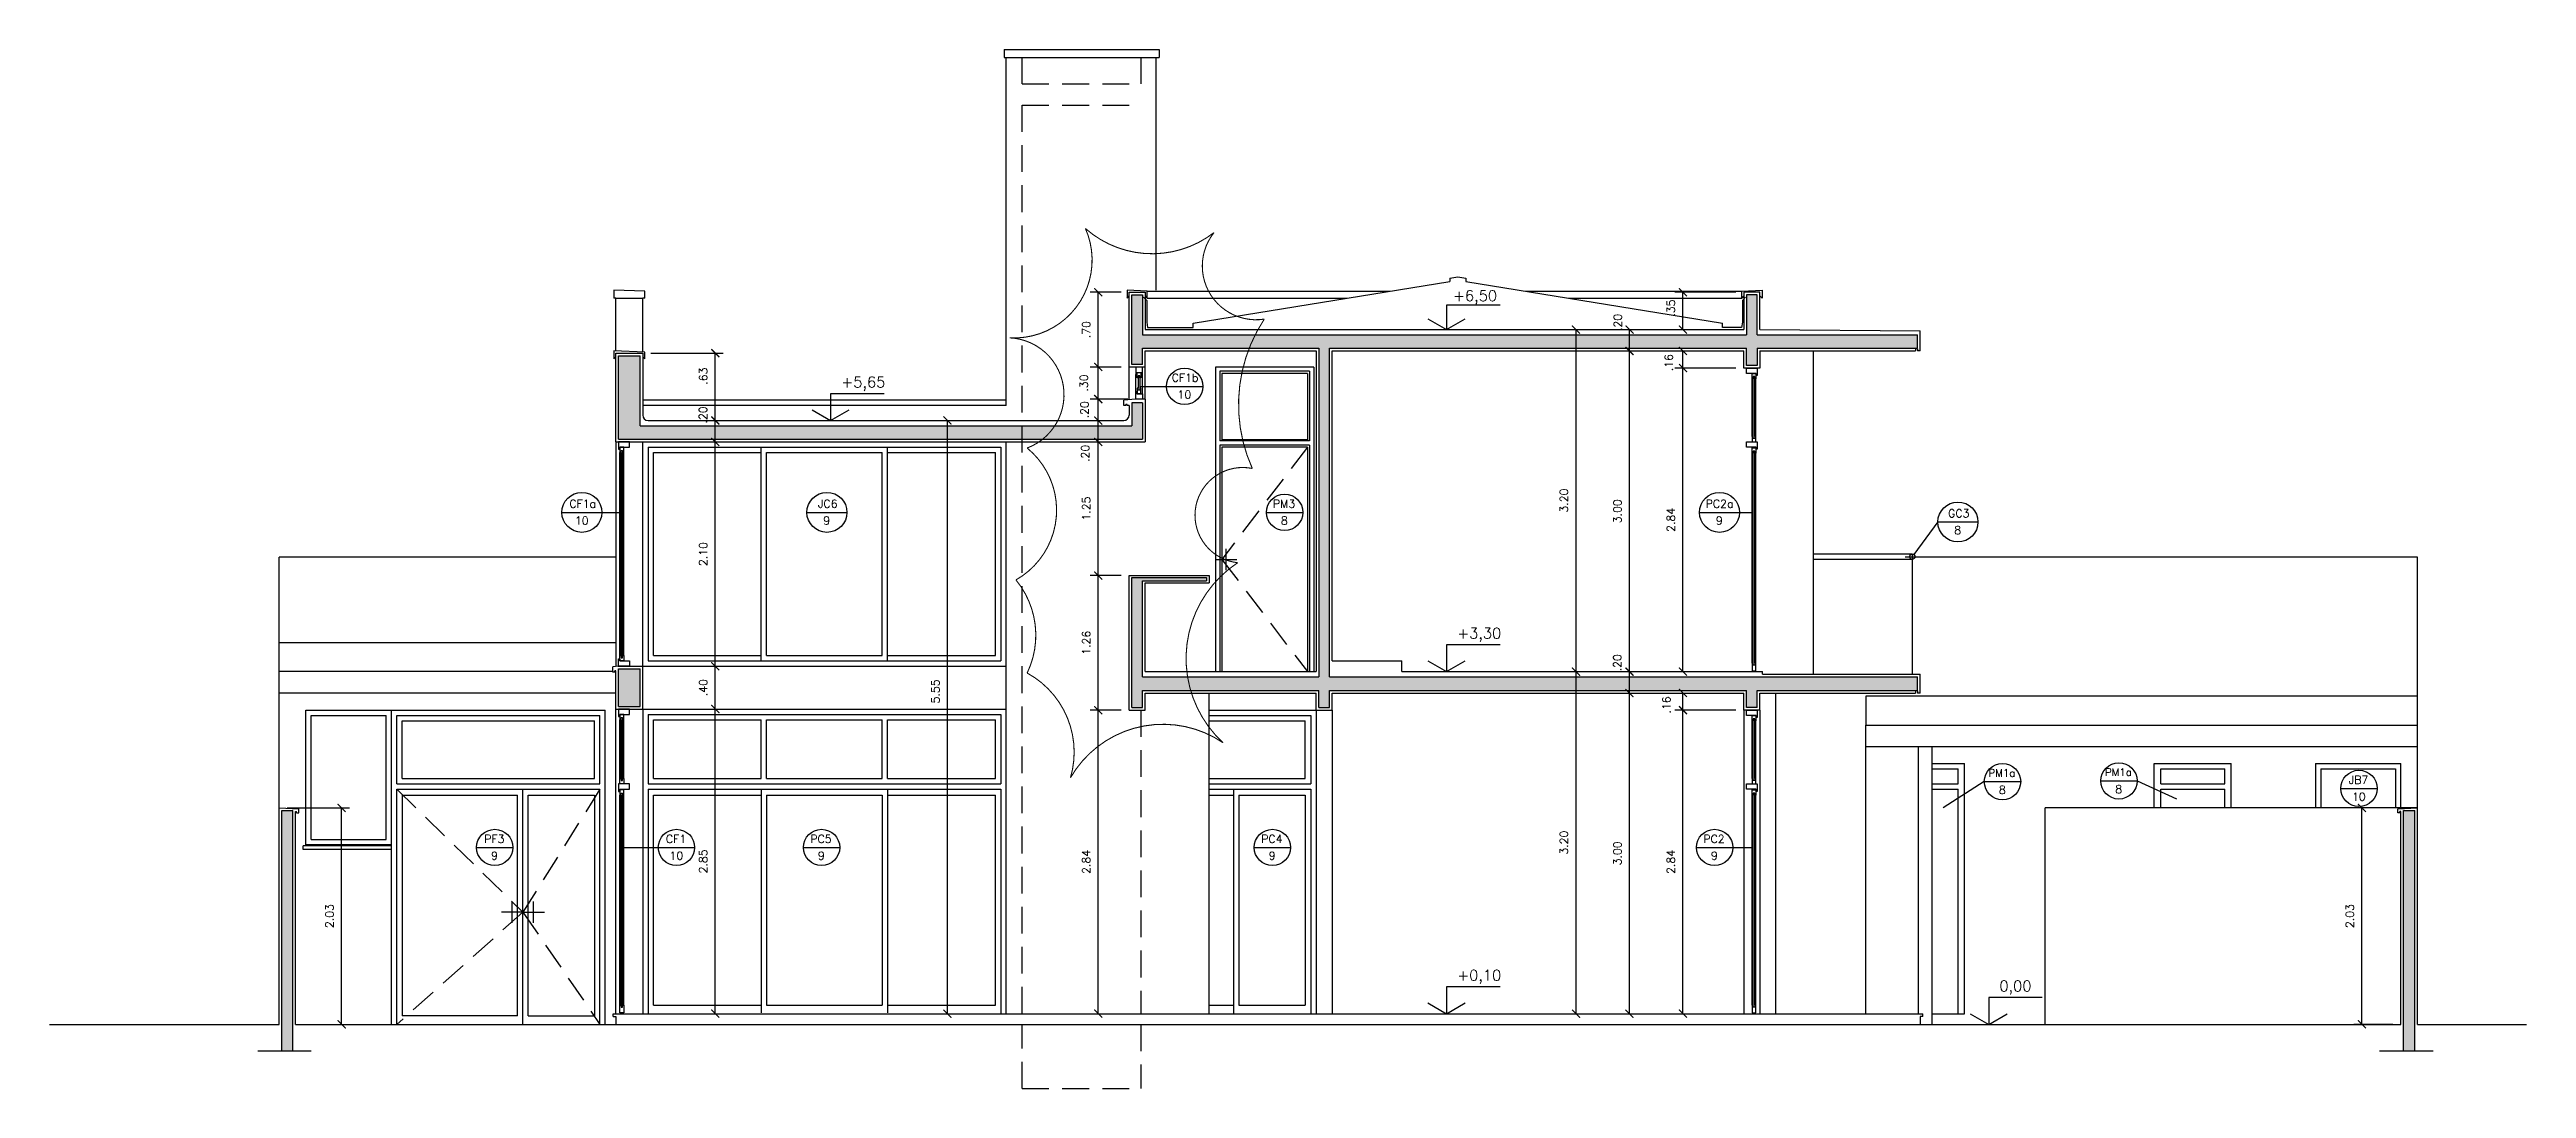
# Model space of a CAD drawing. Header units: millimetres. Extents: x 361 to 486, y 146 to 158.
# Drawn here: x 421.4 to 444.57, y 147.47 to 157.19 of the extents above; entities that cross this region are included whole.
import ezdxf

# ---------------------------------------------------------------- set-up
doc = ezdxf.new("R2010")
doc.units = ezdxf.units.MM
doc.linetypes.add('DASHDOT', pattern=[1, 0.5, -0.25, 0, -0.25])
doc.linetypes.add('HIDDEN', pattern=[0.375, 0.25, -0.125])
for name, color, linetype in [('ALV', 5, 'Continuous'), ('CAIX', 2, 'Continuous'), ('CAIXN', 7, 'Continuous'), ('COTAS', 1, 'Continuous'), ('LPROJ', 7, 'HIDDEN'), ('LVISTA', 1, 'Continuous'), ('LVISTA01', 8, 'Continuous'), ('LVISTA02', 1, 'Continuous'), ('LVISTA025', 3, 'Continuous'), ('NOTAS', 2, 'Continuous'), ('REVEST', 2, 'Continuous'), ('SOLID', 8, 'Continuous')]:
    doc.layers.add(name, color=color, linetype=linetype)
doc.styles.add('60-50', font='romans.shx', dxfattribs={"height": 0.075})
doc.styles.add('80-50', font='romans.shx', dxfattribs={"height": 0.1})
doc.dimstyles.new('50', dxfattribs={"dimtxt": 0.1, "dimasz": 2.5, "dimexe": 1.25, "dimexo": 0.625, "dimgap": 0.075, "dimtad": 1, "dimzin": 0, "dimdsep": 46, "dimtxsty": '60-50', "dimcen": 2.5, "dimclrt": 3, "dimadec": 0, "dimazin": 0, "dimtfac": 1, "dimtmove": 0, "dimatfit": 3, "dimfxl": 1, "dimarcsym": 0})

msp = doc.modelspace()

# ---------------------------------------------------------------- texts
at = {"layer": 'CAIXN', "color": 2, "ltscale": 0.5, "attachment_point": 5, "style": '60-50'}
for s, insert, char_height in [('CF1b', (432.026, 154.123), 0.075), ('10', (432.02, 153.965), 0.075), ('CF1a', (426.392, 152.944), 0.075), ('JC6', (428.684, 152.944), 0.075), ('PM3', (432.952, 152.944), 0.075), ('PC2a', (437.026, 152.944), 0.075), ('10', (426.383, 152.786), 0.075), ('9', (428.674, 152.786), 0.075), ('8', (432.955, 152.786), 0.075), ('9', (437.023, 152.786), 0.075), ('GC3', (439.263, 152.854), 0.075), ('8', (439.253, 152.696), 0.075), ('PM1a', (439.667, 150.425), 0.07), ('PM1a', (440.756, 150.432), 0.07), ('JB7', (443.002, 150.361), 0.075), ('8', (439.67, 150.267), 0.075), ('8', (440.759, 150.274), 0.075), ('10', (443.005, 150.203), 0.075), ('PF3', (425.565, 149.808), 0.075), ('9', (425.567, 149.651), 0.075), ('CF1', (427.265, 149.808), 0.075), ('10', (427.268, 149.651), 0.075), ('PC5', (428.621, 149.808), 0.075), ('9', (428.624, 149.651), 0.075), ('PC4', (432.838, 149.808), 0.075), ('9', (432.841, 149.651), 0.075), ('PC2', (436.974, 149.808), 0.075), ('9', (436.977, 149.651), 0.075)]:
    msp.add_mtext(s, dxfattribs=dict(at, insert=insert, char_height=char_height))
at = {"layer": 'NOTAS', "color": 3, "style": '80-50'}
for s, p in [('+6,50', (434.533, 154.84)), ('+5,65', (428.811, 154.032)), ('+3,30', (434.572, 151.682)), ('+0,10', (434.572, 148.482)), ('0,00', (439.643, 148.382))]:
    msp.add_text(s, height=0.1, dxfattribs=at).set_placement(p)

# ---------------------------------------------------------------- blocks, each defined once
blk = doc.blocks.new('_ARCHTICK')
at = {"color": 0, "linetype": 'ByBlock', "const_width": 0.15}
blk.add_lwpolyline([(-0.5, -0.5), (0.5, 0.5)], dxfattribs=at)
blk = doc.blocks.new('*D40')
at = {"color": 0, "linetype": 'ByBlock'}
blk.add_line((427.632, 148.173), (427.632, 151.023), dxfattribs=at)
at = {"layer": 'DEFPOINTS', "color": 0, "linetype": 'ByBlock'}
for p in [(427.632, 151.023), (427.632, 151.023), (427.632, 148.173)]:
    blk.add_point(p, dxfattribs=at)
at = {"color": 0, "linetype": 'ByBlock', "xscale": 0.075, "yscale": 0.075, "zscale": 0.075}
for p, rotation in [((427.632, 151.023), 90), ((427.632, 148.173), 270)]:
    blk.add_blockref('_ARCHTICK', p, dxfattribs=dict(at, rotation=rotation))
at = {"color": 3, "linetype": 'ByBlock', "insert": (427.519, 149.598), "char_height": 0.075, "attachment_point": 5, "rotation": 90, "style": '60-50'}
blk.add_mtext('2.85', dxfattribs=at)
blk = doc.blocks.new('*D41')
at = {"color": 0, "linetype": 'ByBlock'}
blk.add_line((427.632, 151.023), (427.632, 151.423), dxfattribs=at)
at = {"layer": 'DEFPOINTS', "color": 0, "linetype": 'ByBlock'}
for p in [(427.632, 151.423), (427.632, 151.423), (427.632, 151.023)]:
    blk.add_point(p, dxfattribs=at)
at = {"color": 0, "linetype": 'ByBlock', "xscale": 0.075, "yscale": 0.075, "zscale": 0.075}
for p, rotation in [((427.632, 151.423), 90), ((427.632, 151.023), 270)]:
    blk.add_blockref('_ARCHTICK', p, dxfattribs=dict(at, rotation=rotation))
at = {"color": 3, "linetype": 'ByBlock', "insert": (427.519, 151.223), "char_height": 0.075, "attachment_point": 5, "rotation": 90, "style": '60-50'}
blk.add_mtext('.40', dxfattribs=at)
blk = doc.blocks.new('*D42')
at = {"color": 0, "linetype": 'ByBlock'}
blk.add_line((427.632, 151.423), (427.632, 153.523), dxfattribs=at)
at = {"layer": 'DEFPOINTS', "color": 0, "linetype": 'ByBlock'}
for p in [(427.632, 153.523), (427.632, 153.523), (427.632, 151.423)]:
    blk.add_point(p, dxfattribs=at)
at = {"color": 0, "linetype": 'ByBlock', "xscale": 0.075, "yscale": 0.075, "zscale": 0.075}
for p, rotation in [((427.632, 153.523), 90), ((427.632, 151.423), 270)]:
    blk.add_blockref('_ARCHTICK', p, dxfattribs=dict(at, rotation=rotation))
at = {"color": 3, "linetype": 'ByBlock', "insert": (427.519, 152.473), "char_height": 0.075, "attachment_point": 5, "rotation": 90, "style": '60-50'}
blk.add_mtext('2.10', dxfattribs=at)
blk = doc.blocks.new('*D43')
at = {"color": 0, "linetype": 'ByBlock'}
blk.add_line((427.632, 153.523), (427.632, 153.723), dxfattribs=at)
at = {"layer": 'DEFPOINTS', "color": 0, "linetype": 'ByBlock'}
for p in [(427.632, 153.723), (427.632, 153.723), (427.632, 153.523)]:
    blk.add_point(p, dxfattribs=at)
at = {"color": 0, "linetype": 'ByBlock', "xscale": 0.075, "yscale": 0.075, "zscale": 0.075}
for p, rotation in [((427.632, 153.723), 90), ((427.632, 153.523), 270)]:
    blk.add_blockref('_ARCHTICK', p, dxfattribs=dict(at, rotation=rotation))
at = {"color": 3, "linetype": 'ByBlock', "insert": (427.517, 153.775), "char_height": 0.075, "attachment_point": 5, "rotation": 90, "style": '60-50'}
blk.add_mtext('.20', dxfattribs=at)
blk = doc.blocks.new('*D44')
at = {"color": 0, "linetype": 'ByBlock'}
for p, q in [((427.028, 154.353), (427.707, 154.353)), ((427.632, 153.723), (427.632, 154.353))]:
    blk.add_line(p, q, dxfattribs=at)
at = {"layer": 'DEFPOINTS', "color": 0, "linetype": 'ByBlock'}
for p in [(426.953, 154.353), (427.632, 154.353), (427.632, 153.723)]:
    blk.add_point(p, dxfattribs=at)
at = {"color": 0, "linetype": 'ByBlock', "xscale": 0.075, "yscale": 0.075, "zscale": 0.075}
for p, rotation in [((427.632, 154.353), 90), ((427.632, 153.723), 270)]:
    blk.add_blockref('_ARCHTICK', p, dxfattribs=dict(at, rotation=rotation))
at = {"color": 3, "linetype": 'ByBlock', "insert": (427.519, 154.137), "char_height": 0.075, "attachment_point": 5, "rotation": 90, "style": '60-50'}
blk.add_mtext('.63', dxfattribs=at)
blk = doc.blocks.new('*D45')
at = {"color": 0, "linetype": 'ByBlock'}
for p, q in [((423.628, 150.098), (424.212, 150.098)), ((424.137, 148.073), (424.137, 150.098)), ((423.781, 148.073), (424.212, 148.073))]:
    blk.add_line(p, q, dxfattribs=at)
at = {"layer": 'DEFPOINTS', "color": 0, "linetype": 'ByBlock'}
for p in [(423.553, 150.098), (424.137, 150.098), (423.706, 148.073)]:
    blk.add_point(p, dxfattribs=at)
at = {"color": 0, "linetype": 'ByBlock', "xscale": 0.075, "yscale": 0.075, "zscale": 0.075}
for p, rotation in [((424.137, 150.098), 90), ((424.137, 148.073), 270)]:
    blk.add_blockref('_ARCHTICK', p, dxfattribs=dict(at, rotation=rotation))
at = {"color": 3, "linetype": 'ByBlock', "insert": (424.024, 149.086), "char_height": 0.075, "attachment_point": 5, "rotation": 90, "style": '60-50'}
blk.add_mtext('2.03', dxfattribs=at)
blk = doc.blocks.new('*D46')
at = {"color": 0, "linetype": 'ByBlock'}
blk.add_line((429.803, 148.173), (429.803, 153.723), dxfattribs=at)
at = {"layer": 'DEFPOINTS', "color": 0, "linetype": 'ByBlock'}
for p in [(429.803, 153.723), (429.803, 153.723), (429.803, 148.173)]:
    blk.add_point(p, dxfattribs=at)
at = {"color": 0, "linetype": 'ByBlock', "xscale": 0.075, "yscale": 0.075, "zscale": 0.075}
for p, rotation in [((429.803, 153.723), 90), ((429.803, 148.173), 270)]:
    blk.add_blockref('_ARCHTICK', p, dxfattribs=dict(at, rotation=rotation))
at = {"color": 3, "linetype": 'ByBlock', "insert": (429.691, 151.188), "char_height": 0.075, "attachment_point": 5, "rotation": 90, "style": '60-50'}
blk.add_mtext('5.55', dxfattribs=at)
blk = doc.blocks.new('*D47')
at = {"color": 0, "linetype": 'ByBlock'}
for p, q in [((431.428, 151.013), (431.139, 151.013)), ((431.214, 148.173), (431.214, 151.013))]:
    blk.add_line(p, q, dxfattribs=at)
at = {"layer": 'DEFPOINTS', "color": 0, "linetype": 'ByBlock'}
for p in [(431.214, 151.013), (431.503, 151.013), (431.214, 148.173)]:
    blk.add_point(p, dxfattribs=at)
at = {"color": 0, "linetype": 'ByBlock', "xscale": 0.075, "yscale": 0.075, "zscale": 0.075}
for p, rotation in [((431.214, 151.013), 90), ((431.214, 148.173), 270)]:
    blk.add_blockref('_ARCHTICK', p, dxfattribs=dict(at, rotation=rotation))
at = {"color": 3, "linetype": 'ByBlock', "insert": (431.102, 149.593), "char_height": 0.075, "attachment_point": 5, "rotation": 90, "style": '60-50'}
blk.add_mtext('2.84', dxfattribs=at)
blk = doc.blocks.new('*D48')
at = {"color": 0, "linetype": 'ByBlock'}
for p, q in [((431.428, 152.273), (431.139, 152.273)), ((431.214, 151.013), (431.214, 152.273))]:
    blk.add_line(p, q, dxfattribs=at)
at = {"layer": 'DEFPOINTS', "color": 0, "linetype": 'ByBlock'}
for p in [(431.214, 152.273), (431.503, 152.273), (431.503, 151.013)]:
    blk.add_point(p, dxfattribs=at)
at = {"color": 0, "linetype": 'ByBlock', "xscale": 0.075, "yscale": 0.075, "zscale": 0.075}
for p, rotation in [((431.214, 152.273), 90), ((431.214, 151.013), 270)]:
    blk.add_blockref('_ARCHTICK', p, dxfattribs=dict(at, rotation=rotation))
at = {"color": 3, "linetype": 'ByBlock', "insert": (431.102, 151.643), "char_height": 0.075, "attachment_point": 5, "rotation": 90, "style": '60-50'}
blk.add_mtext('1.26', dxfattribs=at)
blk = doc.blocks.new('*D49')
at = {"color": 0, "linetype": 'ByBlock'}
blk.add_line((431.214, 152.273), (431.214, 153.523), dxfattribs=at)
at = {"layer": 'DEFPOINTS', "color": 0, "linetype": 'ByBlock'}
for p in [(431.214, 153.523), (431.214, 153.523), (431.503, 152.273)]:
    blk.add_point(p, dxfattribs=at)
at = {"color": 0, "linetype": 'ByBlock', "xscale": 0.075, "yscale": 0.075, "zscale": 0.075}
for p, rotation in [((431.214, 153.523), 90), ((431.214, 152.273), 270)]:
    blk.add_blockref('_ARCHTICK', p, dxfattribs=dict(at, rotation=rotation))
at = {"color": 3, "linetype": 'ByBlock', "insert": (431.102, 152.898), "char_height": 0.075, "attachment_point": 5, "rotation": 90, "style": '60-50'}
blk.add_mtext('1.25', dxfattribs=at)
blk = doc.blocks.new('*D50')
at = {"color": 0, "linetype": 'ByBlock'}
blk.add_line((431.214, 153.523), (431.214, 153.723), dxfattribs=at)
at = {"layer": 'DEFPOINTS', "color": 0, "linetype": 'ByBlock'}
for p in [(431.214, 153.723), (431.214, 153.723), (431.214, 153.523)]:
    blk.add_point(p, dxfattribs=at)
at = {"color": 0, "linetype": 'ByBlock', "xscale": 0.075, "yscale": 0.075, "zscale": 0.075}
for p, rotation in [((431.214, 153.723), 90), ((431.214, 153.523), 270)]:
    blk.add_blockref('_ARCHTICK', p, dxfattribs=dict(at, rotation=rotation))
at = {"color": 3, "linetype": 'ByBlock', "insert": (431.092, 153.415), "char_height": 0.075, "attachment_point": 5, "rotation": 90, "style": '60-50'}
blk.add_mtext('.20', dxfattribs=at)
blk = doc.blocks.new('*D51')
at = {"color": 0, "linetype": 'ByBlock'}
for p, q in [((431.49, 153.923), (431.139, 153.923)), ((431.214, 153.723), (431.214, 153.923))]:
    blk.add_line(p, q, dxfattribs=at)
at = {"layer": 'DEFPOINTS', "color": 0, "linetype": 'ByBlock'}
for p in [(431.214, 153.923), (431.565, 153.923), (431.214, 153.723)]:
    blk.add_point(p, dxfattribs=at)
at = {"color": 0, "linetype": 'ByBlock', "xscale": 0.075, "yscale": 0.075, "zscale": 0.075}
for p, rotation in [((431.214, 153.923), 90), ((431.214, 153.723), 270)]:
    blk.add_blockref('_ARCHTICK', p, dxfattribs=dict(at, rotation=rotation))
at = {"color": 3, "linetype": 'ByBlock', "insert": (431.086, 153.823), "char_height": 0.075, "attachment_point": 5, "rotation": 90, "style": '60-50'}
blk.add_mtext('.20', dxfattribs=at)
blk = doc.blocks.new('*D52')
at = {"color": 0, "linetype": 'ByBlock'}
for p, q in [((431.428, 154.223), (431.139, 154.223)), ((431.214, 153.923), (431.214, 154.223))]:
    blk.add_line(p, q, dxfattribs=at)
at = {"layer": 'DEFPOINTS', "color": 0, "linetype": 'ByBlock'}
for p in [(431.214, 154.223), (431.503, 154.223), (431.565, 153.923)]:
    blk.add_point(p, dxfattribs=at)
at = {"color": 0, "linetype": 'ByBlock', "xscale": 0.075, "yscale": 0.075, "zscale": 0.075}
for p, rotation in [((431.214, 154.223), 90), ((431.214, 153.923), 270)]:
    blk.add_blockref('_ARCHTICK', p, dxfattribs=dict(at, rotation=rotation))
at = {"color": 3, "linetype": 'ByBlock', "insert": (431.08, 154.073), "char_height": 0.075, "attachment_point": 5, "rotation": 90, "style": '60-50'}
blk.add_mtext('.30', dxfattribs=at)
blk = doc.blocks.new('*D53')
at = {"color": 0, "linetype": 'ByBlock'}
for p, q in [((431.428, 154.923), (431.139, 154.923)), ((431.214, 154.223), (431.214, 154.923))]:
    blk.add_line(p, q, dxfattribs=at)
at = {"layer": 'DEFPOINTS', "color": 0, "linetype": 'ByBlock'}
for p in [(431.214, 154.923), (431.503, 154.923), (431.503, 154.223)]:
    blk.add_point(p, dxfattribs=at)
at = {"color": 0, "linetype": 'ByBlock', "xscale": 0.075, "yscale": 0.075, "zscale": 0.075}
for p, rotation in [((431.214, 154.923), 90), ((431.214, 154.223), 270)]:
    blk.add_blockref('_ARCHTICK', p, dxfattribs=dict(at, rotation=rotation))
at = {"color": 3, "linetype": 'ByBlock', "insert": (431.102, 154.573), "char_height": 0.075, "attachment_point": 5, "rotation": 90, "style": '60-50'}
blk.add_mtext('.70', dxfattribs=at)
blk = doc.blocks.new('*D54')
at = {"color": 0, "linetype": 'ByBlock'}
for p, q in [((437.178, 151.013), (436.608, 151.013)), ((436.683, 148.173), (436.683, 151.013))]:
    blk.add_line(p, q, dxfattribs=at)
at = {"layer": 'DEFPOINTS', "color": 0, "linetype": 'ByBlock'}
for p in [(436.683, 151.013), (437.253, 151.013), (436.683, 148.173)]:
    blk.add_point(p, dxfattribs=at)
at = {"color": 0, "linetype": 'ByBlock', "xscale": 0.075, "yscale": 0.075, "zscale": 0.075}
for p, rotation in [((436.683, 151.013), 90), ((436.683, 148.173), 270)]:
    blk.add_blockref('_ARCHTICK', p, dxfattribs=dict(at, rotation=rotation))
at = {"color": 3, "linetype": 'ByBlock', "insert": (436.57, 149.593), "char_height": 0.075, "attachment_point": 5, "rotation": 90, "style": '60-50'}
blk.add_mtext('2.84', dxfattribs=at)
blk = doc.blocks.new('*D55')
at = {"color": 0, "linetype": 'ByBlock'}
blk.add_line((436.683, 151.013), (436.683, 151.173), dxfattribs=at)
at = {"layer": 'DEFPOINTS', "color": 0, "linetype": 'ByBlock'}
for p in [(436.683, 151.173), (436.683, 151.173), (437.253, 151.013)]:
    blk.add_point(p, dxfattribs=at)
at = {"color": 0, "linetype": 'ByBlock', "xscale": 0.075, "yscale": 0.075, "zscale": 0.075}
for p, rotation in [((436.683, 151.173), 90), ((436.683, 151.013), 270)]:
    blk.add_blockref('_ARCHTICK', p, dxfattribs=dict(at, rotation=rotation))
at = {"color": 3, "linetype": 'ByBlock', "insert": (436.528, 151.062), "char_height": 0.075, "attachment_point": 5, "rotation": 90, "style": '60-50'}
blk.add_mtext('.16', dxfattribs=at)
blk = doc.blocks.new('*D56')
at = {"color": 0, "linetype": 'ByBlock'}
for p, q in [((437.178, 154.213), (436.608, 154.213)), ((436.683, 151.373), (436.683, 154.213))]:
    blk.add_line(p, q, dxfattribs=at)
at = {"layer": 'DEFPOINTS', "color": 0, "linetype": 'ByBlock'}
for p in [(436.683, 154.213), (437.253, 154.213), (436.683, 151.373)]:
    blk.add_point(p, dxfattribs=at)
at = {"color": 0, "linetype": 'ByBlock', "xscale": 0.075, "yscale": 0.075, "zscale": 0.075}
for p, rotation in [((436.683, 154.213), 90), ((436.683, 151.373), 270)]:
    blk.add_blockref('_ARCHTICK', p, dxfattribs=dict(at, rotation=rotation))
at = {"color": 3, "linetype": 'ByBlock', "insert": (436.57, 152.793), "char_height": 0.075, "attachment_point": 5, "rotation": 90, "style": '60-50'}
blk.add_mtext('2.84', dxfattribs=at)
blk = doc.blocks.new('*D57')
at = {"color": 0, "linetype": 'ByBlock'}
blk.add_line((436.683, 154.213), (436.683, 154.373), dxfattribs=at)
at = {"layer": 'DEFPOINTS', "color": 0, "linetype": 'ByBlock'}
for p in [(436.683, 154.373), (436.683, 154.373), (437.253, 154.213)]:
    blk.add_point(p, dxfattribs=at)
at = {"color": 0, "linetype": 'ByBlock', "xscale": 0.075, "yscale": 0.075, "zscale": 0.075}
for p, rotation in [((436.683, 154.373), 90), ((436.683, 154.213), 270)]:
    blk.add_blockref('_ARCHTICK', p, dxfattribs=dict(at, rotation=rotation))
at = {"color": 3, "linetype": 'ByBlock', "insert": (436.55, 154.264), "char_height": 0.075, "attachment_point": 5, "rotation": 90, "style": '60-50'}
blk.add_mtext('.16', dxfattribs=at)
blk = doc.blocks.new('*D58')
at = {"color": 0, "linetype": 'ByBlock'}
for p, q in [((437.178, 154.923), (436.608, 154.923)), ((436.683, 154.573), (436.683, 154.923))]:
    blk.add_line(p, q, dxfattribs=at)
at = {"layer": 'DEFPOINTS', "color": 0, "linetype": 'ByBlock'}
for p in [(436.683, 154.923), (437.253, 154.923), (436.683, 154.573)]:
    blk.add_point(p, dxfattribs=at)
at = {"color": 0, "linetype": 'ByBlock', "xscale": 0.075, "yscale": 0.075, "zscale": 0.075}
for p, rotation in [((436.683, 154.923), 90), ((436.683, 154.573), 270)]:
    blk.add_blockref('_ARCHTICK', p, dxfattribs=dict(at, rotation=rotation))
at = {"color": 3, "linetype": 'ByBlock', "insert": (436.57, 154.774), "char_height": 0.075, "attachment_point": 5, "rotation": 90, "style": '60-50'}
blk.add_mtext('.35', dxfattribs=at)
blk = doc.blocks.new('*D59')
at = {"color": 0, "linetype": 'ByBlock'}
blk.add_line((436.183, 148.173), (436.183, 151.173), dxfattribs=at)
at = {"layer": 'DEFPOINTS', "color": 0, "linetype": 'ByBlock'}
for p in [(436.183, 151.173), (436.183, 151.173), (436.183, 148.173)]:
    blk.add_point(p, dxfattribs=at)
at = {"color": 0, "linetype": 'ByBlock', "xscale": 0.075, "yscale": 0.075, "zscale": 0.075}
for p, rotation in [((436.183, 151.173), 90), ((436.183, 148.173), 270)]:
    blk.add_blockref('_ARCHTICK', p, dxfattribs=dict(at, rotation=rotation))
at = {"color": 3, "linetype": 'ByBlock', "insert": (436.07, 149.673), "char_height": 0.075, "attachment_point": 5, "rotation": 90, "style": '60-50'}
blk.add_mtext('3.00', dxfattribs=at)
blk = doc.blocks.new('*D60')
at = {"color": 0, "linetype": 'ByBlock'}
blk.add_line((436.183, 151.173), (436.183, 151.373), dxfattribs=at)
at = {"layer": 'DEFPOINTS', "color": 0, "linetype": 'ByBlock'}
for p in [(436.183, 151.373), (436.183, 151.373), (436.183, 151.173)]:
    blk.add_point(p, dxfattribs=at)
at = {"color": 0, "linetype": 'ByBlock', "xscale": 0.075, "yscale": 0.075, "zscale": 0.075}
for p, rotation in [((436.183, 151.373), 90), ((436.183, 151.173), 270)]:
    blk.add_blockref('_ARCHTICK', p, dxfattribs=dict(at, rotation=rotation))
at = {"color": 3, "linetype": 'ByBlock', "insert": (436.069, 151.456), "char_height": 0.075, "attachment_point": 5, "rotation": 90, "style": '60-50'}
blk.add_mtext('.20', dxfattribs=at)
blk = doc.blocks.new('*D61')
at = {"color": 0, "linetype": 'ByBlock'}
blk.add_line((436.183, 151.373), (436.183, 154.373), dxfattribs=at)
at = {"layer": 'DEFPOINTS', "color": 0, "linetype": 'ByBlock'}
for p in [(436.183, 154.373), (436.183, 154.373), (436.183, 151.373)]:
    blk.add_point(p, dxfattribs=at)
at = {"color": 0, "linetype": 'ByBlock', "xscale": 0.075, "yscale": 0.075, "zscale": 0.075}
for p, rotation in [((436.183, 154.373), 90), ((436.183, 151.373), 270)]:
    blk.add_blockref('_ARCHTICK', p, dxfattribs=dict(at, rotation=rotation))
at = {"color": 3, "linetype": 'ByBlock', "insert": (436.07, 152.873), "char_height": 0.075, "attachment_point": 5, "rotation": 90, "style": '60-50'}
blk.add_mtext('3.00', dxfattribs=at)
blk = doc.blocks.new('*D62')
at = {"color": 0, "linetype": 'ByBlock'}
blk.add_line((436.183, 154.373), (436.183, 154.573), dxfattribs=at)
at = {"layer": 'DEFPOINTS', "color": 0, "linetype": 'ByBlock'}
for p in [(436.183, 154.573), (436.183, 154.573), (436.183, 154.373)]:
    blk.add_point(p, dxfattribs=at)
at = {"color": 0, "linetype": 'ByBlock', "xscale": 0.075, "yscale": 0.075, "zscale": 0.075}
for p, rotation in [((436.183, 154.573), 90), ((436.183, 154.373), 270)]:
    blk.add_blockref('_ARCHTICK', p, dxfattribs=dict(at, rotation=rotation))
at = {"color": 3, "linetype": 'ByBlock', "insert": (436.073, 154.64), "char_height": 0.075, "attachment_point": 5, "rotation": 90, "style": '60-50'}
blk.add_mtext('.20', dxfattribs=at)
blk = doc.blocks.new('*D63')
at = {"color": 0, "linetype": 'ByBlock'}
blk.add_line((435.683, 148.173), (435.683, 151.373), dxfattribs=at)
at = {"layer": 'DEFPOINTS', "color": 0, "linetype": 'ByBlock'}
for p in [(435.683, 151.373), (435.683, 151.373), (435.683, 148.173)]:
    blk.add_point(p, dxfattribs=at)
at = {"color": 0, "linetype": 'ByBlock', "xscale": 0.075, "yscale": 0.075, "zscale": 0.075}
for p, rotation in [((435.683, 151.373), 90), ((435.683, 148.173), 270)]:
    blk.add_blockref('_ARCHTICK', p, dxfattribs=dict(at, rotation=rotation))
at = {"color": 3, "linetype": 'ByBlock', "insert": (435.57, 149.773), "char_height": 0.075, "attachment_point": 5, "rotation": 90, "style": '60-50'}
blk.add_mtext('3.20', dxfattribs=at)
blk = doc.blocks.new('*D64')
at = {"color": 0, "linetype": 'ByBlock'}
blk.add_line((435.683, 151.373), (435.683, 154.573), dxfattribs=at)
at = {"layer": 'DEFPOINTS', "color": 0, "linetype": 'ByBlock'}
for p in [(435.683, 154.573), (435.683, 154.573), (435.683, 151.373)]:
    blk.add_point(p, dxfattribs=at)
at = {"color": 0, "linetype": 'ByBlock', "xscale": 0.075, "yscale": 0.075, "zscale": 0.075}
for p, rotation in [((435.683, 154.573), 90), ((435.683, 151.373), 270)]:
    blk.add_blockref('_ARCHTICK', p, dxfattribs=dict(at, rotation=rotation))
at = {"color": 3, "linetype": 'ByBlock', "insert": (435.57, 152.973), "char_height": 0.075, "attachment_point": 5, "rotation": 90, "style": '60-50'}
blk.add_mtext('3.20', dxfattribs=at)
blk = doc.blocks.new('*D65')
at = {"color": 0, "linetype": 'ByBlock'}
for p, q in [((443.478, 150.098), (442.959, 150.098)), ((443.034, 148.073), (443.034, 150.098)), ((443.324, 148.073), (442.959, 148.073))]:
    blk.add_line(p, q, dxfattribs=at)
at = {"layer": 'DEFPOINTS', "color": 0, "linetype": 'ByBlock'}
for p in [(443.034, 150.098), (443.553, 150.098), (443.399, 148.073)]:
    blk.add_point(p, dxfattribs=at)
at = {"color": 0, "linetype": 'ByBlock', "xscale": 0.075, "yscale": 0.075, "zscale": 0.075}
for p, rotation in [((443.034, 150.098), 90), ((443.034, 148.073), 270)]:
    blk.add_blockref('_ARCHTICK', p, dxfattribs=dict(at, rotation=rotation))
at = {"color": 3, "linetype": 'ByBlock', "insert": (442.921, 149.086), "char_height": 0.075, "attachment_point": 5, "rotation": 90, "style": '60-50'}
blk.add_mtext('2.03', dxfattribs=at)

# ---------------------------------------------------------------- dimensions: what is measured, and where the dimension line sits
at = {"layer": 'COTAS'}
for base, p1, p2, override, picture, middle in [((431.214, 154.923), (431.503, 154.223), (431.503, 154.923), {"dimasz": 0.075, "dimexe": 0.075, "dimexo": 0.075, "dimzin": 4, "dimblk1": 'ARCHTICK', "dimblk2": 'ARCHTICK', "dimsah": 1, "dimse1": 1, "dimtofl": 0, "dimtmove": 2}, '*D53', (431.102, 154.573)), ((435.683, 154.573), (435.683, 151.373), (435.683, 154.573), {"dimasz": 0.075, "dimexe": 0.075, "dimexo": 0.075, "dimzin": 4, "dimblk1": 'ARCHTICK', "dimblk2": 'ARCHTICK', "dimsah": 1, "dimse1": 1, "dimtofl": 0, "dimtmove": 2}, '*D64', (435.57, 152.973)), ((436.183, 154.373), (436.183, 151.373), (436.183, 154.373), {"dimasz": 0.075, "dimexe": 0.075, "dimexo": 0.075, "dimzin": 4, "dimblk1": 'ARCHTICK', "dimblk2": 'ARCHTICK', "dimsah": 1, "dimse1": 1, "dimtofl": 0, "dimtmove": 2}, '*D61', (436.07, 152.873)), ((436.683, 154.213), (436.683, 151.373), (437.253, 154.213), {"dimasz": 0.075, "dimexe": 0.075, "dimexo": 0.075, "dimzin": 4, "dimblk1": 'ARCHTICK', "dimblk2": 'ARCHTICK', "dimsah": 1, "dimse1": 1, "dimtofl": 0, "dimtmove": 2}, '*D56', (436.57, 152.793)), ((427.632, 153.523), (427.632, 151.423), (427.632, 153.523), {"dimasz": 0.075, "dimexe": 0.075, "dimexo": 0.075, "dimzin": 4, "dimblk1": 'ARCHTICK', "dimblk2": 'ARCHTICK', "dimsah": 1, "dimse1": 1, "dimtofl": 0, "dimtmove": 2}, '*D42', (427.519, 152.473)), ((431.214, 153.523), (431.503, 152.273), (431.214, 153.523), {"dimasz": 0.075, "dimexe": 0.075, "dimexo": 0.075, "dimzin": 4, "dimblk1": 'ARCHTICK', "dimblk2": 'ARCHTICK', "dimsah": 1, "dimse1": 1, "dimtofl": 0, "dimtmove": 2}, '*D49', (431.102, 152.898)), ((431.214, 152.273), (431.503, 151.013), (431.503, 152.273), {"dimasz": 0.075, "dimexe": 0.075, "dimexo": 0.075, "dimzin": 4, "dimblk1": 'ARCHTICK', "dimblk2": 'ARCHTICK', "dimsah": 1, "dimse1": 1, "dimtofl": 0, "dimtmove": 2}, '*D48', (431.102, 151.643)), ((427.632, 151.423), (427.632, 151.023), (427.632, 151.423), {"dimasz": 0.075, "dimexe": 0.075, "dimexo": 0.075, "dimzin": 4, "dimblk1": 'ARCHTICK', "dimblk2": 'ARCHTICK', "dimsah": 1, "dimse1": 1, "dimtofl": 0, "dimtmove": 2}, '*D41', (427.519, 151.223)), ((435.683, 151.373), (435.683, 148.173), (435.683, 151.373), {"dimasz": 0.075, "dimexe": 0.075, "dimexo": 0.075, "dimzin": 4, "dimblk1": 'ARCHTICK', "dimblk2": 'ARCHTICK', "dimsah": 1, "dimtofl": 0, "dimtmove": 2}, '*D63', (435.57, 149.773)), ((427.632, 151.023), (427.632, 148.173), (427.632, 151.023), {"dimasz": 0.075, "dimexe": 0.075, "dimexo": 0.075, "dimzin": 4, "dimblk1": 'ARCHTICK', "dimblk2": 'ARCHTICK', "dimsah": 1, "dimtofl": 0, "dimtmove": 2}, '*D40', (427.519, 149.598)), ((436.183, 151.173), (436.183, 148.173), (436.183, 151.173), {"dimasz": 0.075, "dimexe": 0.075, "dimexo": 0.075, "dimzin": 4, "dimblk1": 'ARCHTICK', "dimblk2": 'ARCHTICK', "dimsah": 1, "dimtofl": 0, "dimtmove": 2}, '*D59', (436.07, 149.673)), ((431.214, 151.013), (431.214, 148.173), (431.503, 151.013), {"dimasz": 0.075, "dimexe": 0.075, "dimexo": 0.075, "dimzin": 4, "dimblk1": 'ARCHTICK', "dimblk2": 'ARCHTICK', "dimsah": 1, "dimtofl": 0, "dimtmove": 2}, '*D47', (431.102, 149.593)), ((436.683, 151.013), (436.683, 148.173), (437.253, 151.013), {"dimasz": 0.075, "dimexe": 0.075, "dimexo": 0.075, "dimzin": 4, "dimblk1": 'ARCHTICK', "dimblk2": 'ARCHTICK', "dimsah": 1, "dimtofl": 0, "dimtmove": 2}, '*D54', (436.57, 149.593)), ((424.136968649, 150.098293993), (423.70631879, 148.073293993), (423.552589087, 150.098293993), {"dimasz": 0.075, "dimexe": 0.075, "dimexo": 0.075, "dimzin": 4, "dimblk1": 'ARCHTICK', "dimblk2": 'ARCHTICK', "dimsah": 1, "dimtofl": 0, "dimtmove": 2}, '*D45', (424.024468649, 149.085793993)), ((443.033865802, 150.098293993), (443.398859383, 148.073293993), (443.552589087, 150.098293993), {"dimasz": 0.075, "dimexe": 0.075, "dimexo": 0.075, "dimzin": 4, "dimblk1": 'ARCHTICK', "dimblk2": 'ARCHTICK', "dimsah": 1, "dimtofl": 0, "dimtmove": 2}, '*D65', (442.921365802, 149.085793993))]:
    dim = msp.add_linear_dim(base=base, p1=p1, p2=p2, angle=90, dimstyle='50', override=override, dxfattribs=at)
    dim.commit()
    dim.dimension.update_dxf_attribs({"geometry": picture, "text_midpoint": middle})
for base, p1, p2, override, picture, middle in [((436.683, 154.923), (436.683, 154.573), (437.253, 154.923), {"dimasz": 0.075, "dimexe": 0.075, "dimexo": 0.075, "dimzin": 4, "dimblk1": 'ARCHTICK', "dimblk2": 'ARCHTICK', "dimsah": 1, "dimse1": 1, "dimtofl": 0, "dimtmove": 2}, '*D58', (436.57, 154.774)), ((436.183, 154.573), (436.183, 154.373), (436.183, 154.573), {"dimasz": 0.075, "dimexe": 0.075, "dimexo": 0.075, "dimzin": 4, "dimblk1": 'ARCHTICK', "dimblk2": 'ARCHTICK', "dimsah": 1, "dimse1": 1, "dimtofl": 0, "dimtmove": 2}, '*D62', (436.073, 154.64)), ((427.632, 154.353), (427.632, 153.723), (426.953, 154.353), {"dimasz": 0.075, "dimexe": 0.075, "dimexo": 0.075, "dimzin": 4, "dimblk1": 'ARCHTICK', "dimblk2": 'ARCHTICK', "dimsah": 1, "dimse1": 1, "dimtofl": 0, "dimtmove": 2}, '*D44', (427.519, 154.137)), ((436.683, 154.373), (437.253, 154.213), (436.683, 154.373), {"dimasz": 0.075, "dimexe": 0.075, "dimexo": 0.075, "dimzin": 4, "dimblk1": 'ARCHTICK', "dimblk2": 'ARCHTICK', "dimsah": 1, "dimse1": 1, "dimtofl": 0, "dimtmove": 2}, '*D57', (436.55, 154.264)), ((431.214, 154.223), (431.565, 153.923), (431.503, 154.223), {"dimasz": 0.075, "dimexe": 0.075, "dimexo": 0.075, "dimzin": 4, "dimblk1": 'ARCHTICK', "dimblk2": 'ARCHTICK', "dimsah": 1, "dimse1": 1, "dimtofl": 0, "dimtmove": 2}, '*D52', (431.08, 154.073)), ((427.632, 153.723), (427.632, 153.523), (427.632, 153.723), {"dimasz": 0.075, "dimexe": 0.075, "dimexo": 0.075, "dimzin": 4, "dimblk1": 'ARCHTICK', "dimblk2": 'ARCHTICK', "dimsah": 1, "dimse1": 1, "dimtofl": 0, "dimtmove": 2}, '*D43', (427.517, 153.775)), ((431.214, 153.923), (431.214, 153.723), (431.565, 153.923), {"dimasz": 0.075, "dimexe": 0.075, "dimexo": 0.075, "dimzin": 4, "dimblk1": 'ARCHTICK', "dimblk2": 'ARCHTICK', "dimsah": 1, "dimse1": 1, "dimtofl": 0, "dimtmove": 2}, '*D51', (431.086, 153.823)), ((429.803, 153.723), (429.803, 148.173), (429.803, 153.723), {"dimasz": 0.075, "dimexe": 0.075, "dimexo": 0.075, "dimzin": 4, "dimblk1": 'ARCHTICK', "dimblk2": 'ARCHTICK', "dimsah": 1, "dimtofl": 0, "dimtmove": 2}, '*D46', (429.691, 151.188)), ((431.214, 153.723), (431.214, 153.523), (431.214, 153.723), {"dimasz": 0.075, "dimexe": 0.075, "dimexo": 0.075, "dimzin": 4, "dimblk1": 'ARCHTICK', "dimblk2": 'ARCHTICK', "dimsah": 1, "dimse1": 1, "dimtofl": 0, "dimtmove": 2}, '*D50', (431.092, 153.415)), ((436.183, 151.373), (436.183, 151.173), (436.183, 151.373), {"dimasz": 0.075, "dimexe": 0.075, "dimexo": 0.075, "dimzin": 4, "dimblk1": 'ARCHTICK', "dimblk2": 'ARCHTICK', "dimsah": 1, "dimse1": 1, "dimtofl": 0, "dimtmove": 2}, '*D60', (436.069, 151.456)), ((436.683, 151.173), (437.253, 151.013), (436.683, 151.173), {"dimasz": 0.075, "dimexe": 0.075, "dimexo": 0.075, "dimzin": 4, "dimblk1": 'ARCHTICK', "dimblk2": 'ARCHTICK', "dimsah": 1, "dimse1": 1, "dimtofl": 0, "dimtmove": 2}, '*D55', (436.528, 151.062))]:
    dim = msp.add_linear_dim(base=base, p1=p1, p2=p2, angle=90, dimstyle='50', override=override, dxfattribs=at)
    dim.commit()
    dim.dimension.update_dxf_attribs({"geometry": picture, "text_midpoint": middle, "dimtype": 160})

# ---------------------------------------------------------------- hatches: boundary and pattern name
at = {"layer": 'SOLID'}
h = msp.add_hatch(color=256, dxfattribs=at)
h.paths.add_polyline_path([(433.278, 154.398), (433.278, 151.323), (431.628, 151.323), (431.628, 152.223), (432.228, 152.223), (432.228, 152.253), (431.528, 152.253), (431.528, 151.038), (431.628, 151.038), (431.628, 151.198), (433.278, 151.198), (433.278, 151.038), (433.378, 151.038), (433.378, 151.198), (437.278, 151.198), (437.278, 151.038), (437.378, 151.038), (437.378, 151.198), (438.878, 151.198), (438.878, 151.323), (433.378, 151.323), (433.378, 154.398), (437.278, 154.398), (437.278, 154.238), (437.378, 154.238), (437.378, 154.398), (438.878, 154.398), (438.878, 154.523), (437.378, 154.523), (437.378, 154.898), (437.278, 154.898), (437.278, 154.523), (431.628, 154.523), (431.628, 154.898), (431.528, 154.898), (431.528, 154.248), (431.628, 154.248), (431.628, 154.398)])
h.paths.add_polyline_path([(426.928, 153.673), (426.928, 154.328), (426.728, 154.328), (426.728, 153.548), (431.628, 153.548), (431.628, 153.888), (431.528, 153.888), (431.528, 153.673)])
h.paths.add_polyline_path([(426.928, 151.398), (426.728, 151.398), (426.728, 151.048), (426.928, 151.048)])
h = msp.add_hatch(color=256, dxfattribs=at)
h.paths.add_polyline_path([(423.681, 150.073), (423.578, 150.073), (423.578, 147.823), (423.681, 147.823)])
h.paths.add_polyline_path([(443.528, 150.073), (443.424, 150.073), (443.424, 147.823), (443.528, 147.823)])

# ---------------------------------------------------------------- linework, layer by layer
at = {"layer": 'ALV'}
for p, q in [((431.528, 154.248), (431.528, 154.898)), ((431.528, 154.898), (431.628, 154.898)), ((431.628, 154.898), (431.628, 154.523)), ((437.278, 154.898), (437.278, 154.523)), ((437.378, 154.898), (437.278, 154.898)), ((437.378, 154.523), (437.378, 154.898)), ((426.728, 153.548), (426.728, 154.328)), ((426.728, 154.328), (426.928, 154.328)), ((426.928, 153.673), (426.928, 154.328)), ((431.628, 154.523), (437.278, 154.523)), ((431.628, 154.398), (433.278, 154.398)), ((431.628, 154.248), (431.628, 154.398)), ((433.278, 154.398), (433.278, 151.323)), ((433.378, 154.398), (437.278, 154.398)), ((433.378, 151.323), (433.378, 154.398)), ((437.278, 154.238), (437.278, 154.398)), ((437.378, 154.523), (438.878, 154.523)), ((437.378, 154.398), (438.878, 154.398)), ((437.378, 154.398), (437.378, 154.238)), ((438.878, 154.398), (438.878, 154.523)), ((431.628, 154.248), (431.528, 154.248)), ((437.378, 154.238), (437.278, 154.238)), ((431.628, 153.888), (431.528, 153.888)), ((431.528, 153.888), (431.528, 153.673)), ((431.628, 153.888), (431.628, 153.548)), ((426.928, 153.673), (431.528, 153.673)), ((426.728, 153.548), (431.628, 153.548)), ((431.528, 151.038), (431.528, 152.253)), ((431.528, 152.253), (432.228, 152.253)), ((431.628, 152.223), (432.228, 152.223)), ((431.628, 151.323), (431.628, 152.223)), ((432.228, 152.253), (432.228, 152.223)), ((426.728, 151.048), (426.728, 151.398)), ((426.728, 151.398), (426.928, 151.398)), ((426.928, 151.048), (426.928, 151.398)), ((431.628, 151.323), (433.278, 151.323)), ((433.378, 151.323), (438.878, 151.323)), ((438.878, 151.198), (438.878, 151.323)), ((431.628, 151.038), (431.628, 151.198)), ((431.628, 151.198), (433.278, 151.198)), ((433.278, 151.038), (433.278, 151.198)), ((433.378, 151.038), (433.378, 151.198)), ((433.378, 151.198), (437.278, 151.198)), ((437.278, 151.038), (437.278, 151.198)), ((437.378, 151.038), (437.378, 151.198)), ((437.378, 151.198), (438.878, 151.198)), ((426.728, 151.048), (426.928, 151.048)), ((431.528, 151.038), (431.628, 151.038)), ((433.278, 151.038), (433.378, 151.038)), ((437.378, 151.038), (437.278, 151.038)), ((423.578, 150.073), (423.681, 150.073)), ((423.578, 147.823), (423.578, 150.073)), ((423.681, 147.823), (423.681, 150.073)), ((443.424, 150.073), (443.528, 150.073)), ((443.424, 147.823), (443.424, 150.073)), ((443.528, 147.823), (443.528, 150.073))]:
    msp.add_line(p, q, dxfattribs=at)
at = {"layer": 'CAIX', "color": 1}
for p, q in [((431.565, 153.993), (431.565, 154.153)), ((431.628, 153.973), (431.628, 154.173)), ((437.33, 153.573), (437.33, 154.113)), ((437.365, 153.573), (437.365, 154.113)), ((426.74, 151.523), (426.74, 153.423)), ((426.775, 151.523), (426.775, 153.423)), ((437.33, 151.453), (437.33, 153.417)), ((437.365, 151.453), (437.365, 153.417)), ((426.74, 150.373), (426.74, 150.923)), ((426.775, 150.373), (426.775, 150.923)), ((437.33, 150.373), (437.33, 150.913)), ((437.365, 150.373), (437.365, 150.913)), ((426.74, 148.253), (426.74, 150.217)), ((426.775, 148.253), (426.775, 150.217)), ((437.33, 148.253), (437.33, 150.217)), ((437.365, 148.253), (437.365, 150.217))]:
    msp.add_line(p, q, dxfattribs=at)
at = {"layer": 'CAIX'}
for p, q in [((431.587, 154.121), (431.587, 154.026)), ((431.602, 154.121), (431.602, 154.026)), ((437.34, 153.573), (437.34, 154.113)), ((437.355, 153.573), (437.355, 154.113)), ((426.75, 151.523), (426.75, 153.423)), ((426.765, 151.523), (426.765, 153.423)), ((437.34, 151.453), (437.34, 153.417)), ((437.355, 151.453), (437.355, 153.417)), ((426.75, 150.373), (426.75, 150.923)), ((426.765, 150.373), (426.765, 150.923)), ((437.34, 150.373), (437.34, 150.913)), ((437.355, 150.373), (437.355, 150.913)), ((426.75, 148.253), (426.75, 150.217)), ((426.765, 148.253), (426.765, 150.217)), ((437.34, 148.253), (437.34, 150.217)), ((437.355, 148.253), (437.355, 150.217))]:
    msp.add_line(p, q, dxfattribs=at)
for points in [[(431.653, 154.888), (431.673, 154.868), (431.673, 154.933), (431.483, 154.943), (431.483, 154.868), (431.503, 154.888)], [(431.637, 154.875), (431.667, 154.845), (431.667, 154.643), (431.674, 154.593)], [(437.269, 154.875), (437.239, 154.845), (437.239, 154.643), (437.231, 154.593)], [(437.253, 154.888), (437.233, 154.868), (437.233, 154.933), (437.423, 154.943), (437.423, 154.868), (437.403, 154.888)], [(426.953, 154.318), (426.973, 154.298), (426.973, 154.363), (426.683, 154.373), (426.683, 154.298), (426.703, 154.318)], [(431.565, 153.923), (431.565, 153.993), (431.575, 153.993), (431.575, 153.973), (431.628, 153.973), (431.628, 153.923)]]:
    msp.add_lwpolyline(points, dxfattribs=at)
for points in [[(431.565, 154.223), (431.565, 154.153), (431.575, 154.153), (431.575, 154.173), (431.628, 154.173), (431.628, 154.223)], [(431.612, 154.171), (431.612, 154.121), (431.602, 154.121), (431.602, 154.141), (431.587, 154.141), (431.587, 154.121), (431.577, 154.121), (431.577, 154.171)], [(437.378, 154.213), (437.378, 154.143), (437.368, 154.143), (437.368, 154.163), (437.278, 154.163), (437.278, 154.213)], [(437.365, 154.163), (437.365, 154.113), (437.355, 154.113), (437.355, 154.133), (437.34, 154.133), (437.34, 154.113), (437.33, 154.113), (437.33, 154.163)], [(431.612, 153.976), (431.612, 154.026), (431.602, 154.026), (431.602, 154.006), (431.587, 154.006), (431.587, 154.026), (431.577, 154.026), (431.577, 153.976)], [(426.728, 153.523), (426.728, 153.453), (426.738, 153.453), (426.738, 153.473), (426.828, 153.473), (426.828, 153.523)], [(426.74, 153.473), (426.74, 153.423), (426.75, 153.423), (426.75, 153.443), (426.765, 153.443), (426.765, 153.423), (426.775, 153.423), (426.775, 153.473)], [(437.378, 153.523), (437.378, 153.453), (437.368, 153.453), (437.368, 153.473), (437.278, 153.473), (437.278, 153.523)], [(437.365, 153.523), (437.365, 153.573), (437.355, 153.573), (437.355, 153.553), (437.34, 153.553), (437.34, 153.573), (437.33, 153.573), (437.33, 153.523)], [(437.365, 153.467), (437.365, 153.417), (437.355, 153.417), (437.355, 153.437), (437.34, 153.437), (437.34, 153.417), (437.33, 153.417), (437.33, 153.467)], [(426.74, 151.473), (426.74, 151.523), (426.75, 151.523), (426.75, 151.503), (426.765, 151.503), (426.765, 151.523), (426.775, 151.523), (426.775, 151.473)], [(426.728, 151.423), (426.728, 151.493), (426.738, 151.493), (426.738, 151.473), (426.828, 151.473), (426.828, 151.423)], [(437.365, 151.38), (437.365, 151.453), (437.355, 151.453), (437.355, 151.433), (437.34, 151.433), (437.34, 151.453), (437.33, 151.453), (437.33, 151.38)], [(426.728, 151.023), (426.728, 150.953), (426.738, 150.953), (426.738, 150.973), (426.828, 150.973), (426.828, 151.023)], [(426.74, 150.973), (426.74, 150.923), (426.75, 150.923), (426.75, 150.943), (426.765, 150.943), (426.765, 150.923), (426.775, 150.923), (426.775, 150.973)], [(437.378, 151.013), (437.378, 150.943), (437.368, 150.943), (437.368, 150.963), (437.278, 150.963), (437.278, 151.013)], [(437.365, 150.963), (437.365, 150.913), (437.355, 150.913), (437.355, 150.933), (437.34, 150.933), (437.34, 150.913), (437.33, 150.913), (437.33, 150.963)], [(426.74, 150.323), (426.74, 150.373), (426.75, 150.373), (426.75, 150.353), (426.765, 150.353), (426.765, 150.373), (426.775, 150.373), (426.775, 150.323)], [(437.365, 150.323), (437.365, 150.373), (437.355, 150.373), (437.355, 150.353), (437.34, 150.353), (437.34, 150.373), (437.33, 150.373), (437.33, 150.323)], [(426.728, 150.323), (426.728, 150.253), (426.738, 150.253), (426.738, 150.273), (426.828, 150.273), (426.828, 150.323)], [(426.74, 150.267), (426.74, 150.217), (426.75, 150.217), (426.75, 150.237), (426.765, 150.237), (426.765, 150.217), (426.775, 150.217), (426.775, 150.267)], [(437.378, 150.323), (437.378, 150.253), (437.368, 150.253), (437.368, 150.273), (437.278, 150.273), (437.278, 150.323)], [(437.365, 150.267), (437.365, 150.217), (437.355, 150.217), (437.355, 150.237), (437.34, 150.237), (437.34, 150.217), (437.33, 150.217), (437.33, 150.267)], [(426.74, 148.18), (426.74, 148.253), (426.75, 148.253), (426.75, 148.233), (426.765, 148.233), (426.765, 148.253), (426.775, 148.253), (426.775, 148.18)], [(437.365, 148.18), (437.365, 148.253), (437.355, 148.253), (437.355, 148.233), (437.34, 148.233), (437.34, 148.253), (437.33, 148.253), (437.33, 148.18)]]:
    msp.add_lwpolyline(points, close=True, dxfattribs=at)
at = {"layer": 'CAIX', "color": 2, "linetype": 'ByBlock'}
msp.add_circle((438.828, 152.448), 0.025, dxfattribs=at)
at = {"layer": 'CAIXN', "color": 8, "ltscale": 0.5}
for p, q in [((431.602, 154.042), (432.192, 154.042)), ((426.197, 152.863), (426.75, 152.863)), ((428.489, 152.863), (428.863, 152.863)), ((432.787, 152.863), (433.127, 152.863)), ((436.838, 152.863), (437.34, 152.863)), ((439.068, 152.773), (438.842, 152.468)), ((439.068, 152.773), (439.442, 152.773)), ((439.502, 150.344), (439.118, 150.1)), ((439.502, 150.344), (439.842, 150.344)), ((440.591, 150.351), (440.931, 150.351)), ((440.931, 150.351), (441.301, 150.184)), ((442.836, 150.28), (443.176, 150.28)), ((425.399, 149.728), (425.739, 149.728)), ((426.765, 149.728), (427.439, 149.728)), ((428.456, 149.728), (428.796, 149.728)), ((432.673, 149.728), (433.013, 149.728)), ((436.809, 149.728), (437.34, 149.728))]:
    msp.add_line(p, q, dxfattribs=at)
for centre, radius in [((432.022, 154.042), 0.17), ((426.384, 152.863), 0.187), ((428.676, 152.863), 0.187), ((432.957, 152.863), 0.17), ((437.025, 152.863), 0.187), ((439.255, 152.773), 0.187), ((439.672, 150.344), 0.17), ((440.761, 150.351), 0.17), ((443.006, 150.28), 0.17), ((425.569, 149.728), 0.17), ((427.269, 149.728), 0.17), ((428.626, 149.728), 0.17), ((432.843, 149.728), 0.17), ((436.979, 149.728), 0.17)]:
    msp.add_circle(centre, radius, dxfattribs=at)
at = {"layer": 'LPROJ'}
for p, q in [((430.503, 156.873), (430.503, 157.118)), ((431.613, 157.118), (431.613, 156.873)), ((430.503, 156.873), (431.613, 156.873)), ((430.503, 156.673), (431.613, 156.673)), ((430.503, 148.173), (430.503, 156.673)), ((433.17, 153.473), (432.37, 152.423)), ((432.37, 152.423), (433.17, 151.373)), ((431.613, 151.013), (431.613, 148.173)), ((424.653, 150.273), (425.833, 149.123)), ((426.553, 150.273), (425.833, 149.123)), ((425.833, 149.123), (424.653, 148.073)), ((425.833, 149.123), (426.553, 148.073)), ((430.503, 147.473), (430.503, 148.073)), ((431.613, 148.073), (431.613, 147.473)), ((430.503, 147.473), (431.613, 147.473))]:
    msp.add_line(p, q, dxfattribs=at)
at = {"layer": 'LVISTA', "color": 2}
for p, q in [((431.674, 154.593), (432.103, 154.593)), ((432.103, 154.593), (432.103, 154.634)), ((437.053, 154.593), (437.053, 154.634)), ((437.231, 154.593), (437.053, 154.593))]:
    msp.add_line(p, q, dxfattribs=at)
at = {"layer": 'LVISTA01'}
for p, q in [((431.673, 154.933), (433.943, 154.933)), ((431.673, 154.868), (433.543, 154.868)), ((435.212, 154.933), (437.233, 154.933)), ((435.612, 154.868), (437.233, 154.868)), ((432.31, 154.223), (432.31, 151.373)), ((433.23, 154.223), (432.31, 154.223)), ((432.35, 154.183), (432.35, 153.533)), ((433.19, 154.183), (432.35, 154.183)), ((432.37, 154.163), (432.37, 153.543)), ((433.17, 154.163), (432.37, 154.163)), ((433.17, 154.163), (433.17, 153.543)), ((433.19, 154.183), (433.19, 153.533)), ((433.23, 154.223), (433.23, 151.373)), ((433.19, 153.533), (432.35, 153.533)), ((433.19, 153.493), (432.35, 153.493)), ((432.35, 153.493), (432.35, 151.373)), ((433.17, 153.543), (432.37, 153.543)), ((433.17, 153.473), (432.37, 153.473)), ((432.37, 153.473), (432.37, 151.373)), ((433.17, 153.473), (433.17, 151.373)), ((433.19, 153.493), (433.19, 151.373)), ((423.553, 150.098), (423.553, 152.443)), ((426.703, 152.443), (423.553, 152.443)), ((443.553, 152.443), (438.852, 152.443)), ((443.553, 150.098), (443.553, 152.443)), ((426.703, 151.643), (423.553, 151.643)), ((426.673, 151.373), (423.553, 151.373)), ((426.703, 151.173), (423.553, 151.173)), ((437.553, 148.173), (437.553, 151.173)), ((443.553, 151.143), (438.393, 151.143)), ((438.393, 151.143), (438.393, 150.873)), ((423.803, 149.753), (423.803, 151.013)), ((423.803, 151.013), (424.603, 151.013)), ((423.853, 150.963), (424.553, 150.963)), ((423.853, 149.803), (423.853, 150.963)), ((424.553, 149.803), (424.553, 150.963)), ((424.603, 149.753), (424.603, 151.013)), ((424.603, 148.073), (424.603, 151.013)), ((424.603, 151.013), (426.603, 151.013)), ((424.653, 150.963), (426.553, 150.963)), ((424.653, 150.323), (424.653, 150.963)), ((424.703, 150.373), (424.703, 150.913)), ((424.703, 150.913), (426.503, 150.913)), ((426.503, 150.373), (426.503, 150.913)), ((426.553, 150.323), (426.553, 150.963)), ((426.603, 148.073), (426.603, 151.013)), ((438.393, 150.873), (443.553, 150.873)), ((438.393, 150.673), (438.393, 150.873)), ((438.393, 150.673), (443.553, 150.673)), ((438.393, 148.173), (438.393, 150.673)), ((438.887, 148.173), (438.887, 150.673)), ((439.015, 148.073), (439.015, 150.673)), ((424.703, 150.373), (426.503, 150.373)), ((439.015, 150.513), (439.316, 150.513)), ((439.015, 150.463), (439.256, 150.463)), ((439.256, 150.323), (439.256, 150.463)), ((439.316, 148.173), (439.316, 150.513)), ((441.092, 150.098), (441.092, 150.513)), ((441.092, 150.513), (441.812, 150.513)), ((441.152, 150.463), (441.752, 150.463)), ((441.152, 150.323), (441.152, 150.463)), ((441.752, 150.323), (441.752, 150.463)), ((441.812, 150.098), (441.812, 150.513)), ((442.599, 150.513), (442.599, 150.098)), ((442.599, 150.513), (443.399, 150.513)), ((442.649, 150.463), (442.649, 150.098)), ((442.649, 150.463), (443.349, 150.463)), ((443.349, 150.463), (443.349, 150.098)), ((443.399, 150.098), (443.399, 150.513)), ((424.653, 150.323), (426.553, 150.323)), ((424.653, 148.073), (424.653, 150.273)), ((424.653, 150.273), (426.553, 150.273)), ((424.703, 150.217), (425.781, 150.217)), ((424.703, 150.217), (424.703, 148.153)), ((425.781, 148.153), (425.781, 150.217)), ((425.833, 148.073), (425.833, 150.273)), ((425.883, 148.153), (425.883, 150.217)), ((425.883, 150.217), (426.503, 150.217)), ((426.503, 150.217), (426.503, 148.153)), ((426.553, 148.073), (426.553, 150.273)), ((439.015, 150.323), (439.256, 150.323)), ((439.015, 150.273), (439.256, 150.273)), ((439.256, 148.173), (439.256, 150.273)), ((441.152, 150.323), (441.752, 150.323)), ((441.152, 150.098), (441.152, 150.273)), ((441.152, 150.273), (441.752, 150.273)), ((441.752, 150.098), (441.752, 150.273)), ((424.603, 149.743), (423.778, 149.743)), ((423.778, 149.708), (423.778, 149.743)), ((424.603, 149.708), (423.778, 149.708)), ((424.603, 149.753), (423.803, 149.753)), ((423.853, 149.803), (424.553, 149.803)), ((425.781, 148.153), (424.703, 148.153)), ((425.883, 148.153), (426.503, 148.153)), ((439.015, 148.173), (439.316, 148.173))]:
    msp.add_line(p, q, dxfattribs=at)
at = {"layer": 'LVISTA02'}
for p, q in [((430.333, 157.193), (431.783, 157.193)), ((430.333, 157.193), (430.333, 157.118)), ((430.333, 157.118), (431.783, 157.118)), ((430.353, 153.863), (430.353, 157.118)), ((431.753, 157.118), (431.753, 154.942)), ((431.783, 157.193), (431.783, 157.118)), ((426.703, 154.868), (426.953, 154.868)), ((437.903, 151.348), (437.903, 154.373)), ((431.503, 153.918), (431.503, 154.223)), ((431.653, 153.923), (431.653, 154.223)), ((430.353, 153.913), (426.953, 153.913)), ((430.353, 153.863), (426.953, 153.863)), ((426.703, 153.523), (426.703, 151.423)), ((426.953, 151.423), (426.953, 153.523)), ((427.003, 153.473), (430.303, 153.473)), ((427.003, 153.473), (427.003, 151.473)), ((427.053, 153.423), (428.061, 153.423)), ((427.053, 151.523), (427.053, 153.423)), ((428.061, 151.473), (428.061, 153.473)), ((428.111, 151.523), (428.111, 153.423)), ((428.111, 153.423), (429.194, 153.423)), ((429.194, 151.523), (429.194, 153.423)), ((429.244, 151.473), (429.244, 153.473)), ((429.244, 153.423), (430.253, 153.423)), ((430.253, 151.523), (430.253, 153.423)), ((430.303, 153.473), (430.303, 151.473)), ((430.353, 148.173), (430.353, 153.523)), ((438.828, 152.473), (437.903, 152.473)), ((438.828, 152.473), (438.828, 151.348)), ((438.828, 152.423), (437.903, 152.423)), ((427.053, 151.523), (428.061, 151.523)), ((428.111, 151.523), (429.194, 151.523)), ((429.244, 151.523), (430.253, 151.523)), ((426.953, 151.423), (430.353, 151.423)), ((427.003, 151.473), (430.303, 151.473)), ((426.703, 148.173), (426.703, 151.023)), ((426.953, 151.023), (426.953, 148.173)), ((426.953, 151.023), (430.353, 151.023)), ((427.003, 150.973), (427.003, 150.323)), ((427.003, 150.973), (430.303, 150.973)), ((427.053, 150.373), (427.053, 150.923)), ((427.053, 150.923), (428.061, 150.923)), ((428.061, 150.373), (428.061, 150.923)), ((428.111, 150.373), (428.111, 150.923)), ((428.111, 150.923), (429.194, 150.923)), ((429.194, 150.373), (429.194, 150.923)), ((429.244, 150.373), (429.244, 150.923)), ((429.244, 150.923), (430.253, 150.923)), ((430.253, 150.373), (430.253, 150.923)), ((430.303, 150.973), (430.303, 150.323)), ((432.253, 151.013), (433.253, 151.013)), ((432.253, 150.963), (433.203, 150.963)), ((432.253, 150.913), (433.15, 150.913)), ((433.15, 150.373), (433.15, 150.913)), ((433.203, 150.963), (433.203, 150.323)), ((427.053, 150.373), (428.061, 150.373)), ((428.111, 150.373), (429.194, 150.373)), ((429.244, 150.373), (430.253, 150.373)), ((432.253, 150.373), (433.15, 150.373)), ((427.003, 150.323), (430.303, 150.323)), ((427.003, 150.273), (430.303, 150.273)), ((427.003, 150.273), (427.003, 148.173)), ((427.053, 150.217), (428.061, 150.217)), ((427.053, 148.253), (427.053, 150.217)), ((428.061, 150.273), (428.061, 148.181)), ((428.111, 150.217), (428.111, 148.253)), ((428.111, 150.217), (429.194, 150.217)), ((429.194, 150.217), (429.194, 148.253)), ((429.244, 150.273), (429.244, 148.181)), ((429.244, 150.217), (430.253, 150.217)), ((430.253, 148.253), (430.253, 150.217)), ((430.303, 150.273), (430.303, 148.173)), ((432.253, 150.323), (433.203, 150.323)), ((432.253, 150.273), (433.203, 150.273)), ((432.253, 150.217), (432.478, 150.217)), ((432.478, 150.273), (432.478, 148.173)), ((432.528, 150.217), (432.528, 148.253)), ((432.528, 150.217), (433.15, 150.217)), ((433.15, 150.217), (433.15, 148.253)), ((433.203, 150.273), (433.203, 148.173)), ((440.07, 148.073), (440.07, 150.098)), ((443.553, 150.098), (440.07, 150.098)), ((426.703, 148.073), (438.903, 148.073)), ((427.053, 148.253), (428.061, 148.253)), ((428.111, 148.253), (429.194, 148.253)), ((429.244, 148.253), (430.253, 148.253)), ((432.253, 148.253), (432.478, 148.253)), ((432.528, 148.253), (433.15, 148.253))]:
    msp.add_line(p, q, dxfattribs=at)
at = {"layer": 'LVISTA02', "color": 2}
for p, q in [((432.103, 154.634), (434.503, 155.024)), ((434.503, 155.055), (434.578, 155.067)), ((434.503, 155.055), (434.503, 155.024)), ((434.578, 155.067), (434.653, 155.055)), ((434.653, 155.055), (434.653, 155.024)), ((434.653, 155.024), (437.053, 154.634))]:
    msp.add_line(p, q, dxfattribs=at)
at = {"layer": 'LVISTA025', "color": 2}
for p, q in [((432.253, 148.173), (432.253, 151.173)), ((433.253, 151.013), (433.253, 148.173)), ((433.403, 151.013), (433.403, 148.173)), ((437.253, 151.013), (437.253, 148.173)), ((437.403, 151.013), (437.403, 148.173))]:
    msp.add_line(p, q, dxfattribs=at)
at = {"layer": 'NOTAS'}
for p, q in [((432.41, 152.323), (432.41, 152.523)), ((432.31, 152.423), (432.51, 152.423)), ((425.733, 149.023), (425.733, 149.223)), ((425.933, 149.023), (425.933, 149.223)), ((425.833, 149.123), (425.633, 149.123)), ((425.833, 149.123), (426.033, 149.123)), ((423.852, 147.823), (423.352, 147.823)), ((443.699, 147.823), (443.198, 147.823))]:
    msp.add_line(p, q, dxfattribs=at)
at = {"layer": 'NOTAS', "color": 8, "linetype": 'DASHDOT'}
msp.add_line((438.762, 152.448), (438.893, 152.448), dxfattribs=at)
at = {"layer": 'NOTAS', "color": 211, "const_width": 0.01}
msp.add_lwpolyline([(430.954, 150.38, 0.353788), (430.549, 151.36, 0.293127), (430.444, 152.231, 0.527158), (430.549, 153.465, 0.814356), (430.386, 154.496, 0.561134), (431.094, 155.519, 0.360652), (432.297, 155.481, 0.683446), (432.767, 154.671, 0.257709), (432.655, 153.274, 1.048249), (432.518, 152.392, 0.487414), (432.381, 150.708, 0.43603), (430.954, 150.38)], format="xyb", dxfattribs=at)
at = {"layer": 'NOTAS'}
for points in [[(434.972, 154.801), (434.472, 154.801), (434.472, 154.573)], [(429.211, 153.973), (428.711, 153.973), (428.711, 153.723)], [(434.972, 151.623), (434.472, 151.623), (434.472, 151.373)], [(434.972, 148.423), (434.472, 148.423), (434.472, 148.173)], [(440.043, 148.323), (439.543, 148.323), (439.543, 148.073)]]:
    msp.add_lwpolyline(points, dxfattribs=at)
at = {"layer": 'NOTAS', "color": 3}
for points in [[(434.298, 154.673), (434.472, 154.573), (434.645, 154.673)], [(428.537, 153.823), (428.711, 153.723), (428.884, 153.823)], [(434.298, 151.473), (434.472, 151.373), (434.645, 151.473)], [(434.298, 148.273), (434.472, 148.173), (434.645, 148.273)], [(439.37, 148.173), (439.543, 148.073), (439.716, 148.173)]]:
    msp.add_lwpolyline(points, dxfattribs=at)
at = {"layer": 'REVEST'}
for p, q in [((426.683, 154.943), (426.683, 154.868)), ((426.973, 154.933), (426.683, 154.943)), ((426.703, 154.868), (426.683, 154.868)), ((426.703, 154.373), (426.703, 154.868)), ((426.953, 154.364), (426.953, 154.868)), ((426.973, 154.868), (426.953, 154.868)), ((426.973, 154.868), (426.973, 154.933)), ((431.503, 154.223), (431.503, 154.923)), ((431.503, 154.923), (431.653, 154.923)), ((431.653, 154.923), (431.653, 154.573)), ((437.253, 154.923), (437.253, 154.573)), ((437.403, 154.923), (437.253, 154.923)), ((437.403, 154.573), (437.403, 154.923)), ((431.653, 154.573), (437.253, 154.573)), ((437.403, 154.573), (438.903, 154.563)), ((438.903, 154.373), (438.903, 154.563)), ((426.703, 153.523), (426.703, 154.353)), ((426.703, 154.353), (426.953, 154.353)), ((426.953, 154.353), (426.953, 153.773)), ((431.653, 154.373), (433.253, 154.373)), ((431.653, 154.223), (431.653, 154.373)), ((433.253, 154.373), (433.253, 151.373)), ((433.403, 151.473), (433.403, 154.373)), ((433.403, 154.373), (437.253, 154.373)), ((437.253, 154.213), (437.253, 154.373)), ((437.403, 154.373), (438.858, 154.373)), ((437.403, 154.373), (437.403, 154.213)), ((438.858, 154.393), (438.858, 154.373)), ((438.878, 154.393), (438.858, 154.393)), ((438.878, 154.393), (438.878, 154.373)), ((438.903, 154.373), (438.878, 154.373)), ((431.653, 154.223), (431.503, 154.223)), ((437.403, 154.213), (437.253, 154.213)), ((431.565, 153.923), (431.453, 153.913)), ((431.453, 153.863), (431.453, 153.913)), ((431.473, 153.863), (431.453, 153.863)), ((431.473, 153.863), (431.473, 153.873)), ((431.483, 153.873), (431.473, 153.873)), ((431.483, 153.863), (431.483, 153.873)), ((431.503, 153.863), (431.483, 153.863)), ((431.503, 153.863), (431.503, 153.773)), ((431.653, 153.923), (431.565, 153.923)), ((431.653, 153.923), (431.653, 153.523)), ((427.003, 153.723), (431.453, 153.723)), ((426.703, 153.523), (431.653, 153.523)), ((431.503, 151.013), (431.503, 152.273)), ((431.503, 152.273), (432.253, 152.273)), ((432.253, 152.273), (432.253, 152.203)), ((431.653, 152.203), (432.253, 152.203)), ((431.653, 151.373), (431.653, 152.203)), ((426.723, 151.423), (426.673, 151.419)), ((426.673, 151.369), (426.673, 151.419)), ((426.693, 151.369), (426.673, 151.369)), ((426.693, 151.369), (426.693, 151.379)), ((426.703, 151.379), (426.693, 151.379)), ((426.703, 151.023), (426.703, 151.379)), ((426.703, 151.369), (426.703, 151.379)), ((426.723, 151.423), (426.953, 151.423)), ((426.953, 151.023), (426.953, 151.423)), ((431.653, 151.373), (433.253, 151.373)), ((433.403, 151.473), (434.053, 151.473)), ((434.053, 151.373), (434.053, 151.473)), ((434.053, 151.373), (437.428, 151.373)), ((437.428, 151.348), (437.428, 151.373)), ((437.428, 151.348), (438.903, 151.348)), ((438.903, 151.173), (438.903, 151.348)), ((431.653, 151.013), (431.653, 151.173)), ((431.653, 151.173), (433.253, 151.173)), ((433.253, 151.013), (433.253, 151.173)), ((433.403, 151.173), (437.253, 151.173)), ((433.403, 151.013), (433.403, 151.173)), ((437.253, 151.013), (437.253, 151.173)), ((437.403, 151.013), (437.403, 151.173)), ((437.403, 151.173), (438.858, 151.173)), ((438.858, 151.193), (438.858, 151.173)), ((438.878, 151.193), (438.858, 151.193)), ((438.878, 151.193), (438.878, 151.173)), ((438.903, 151.173), (438.878, 151.173)), ((426.703, 151.023), (426.953, 151.023)), ((431.503, 151.013), (431.653, 151.013)), ((433.253, 151.013), (433.403, 151.013)), ((437.403, 151.013), (437.253, 151.013)), ((423.553, 148.073), (423.553, 150.098)), ((423.553, 150.098), (423.736, 150.088)), ((423.706, 148.073), (423.706, 150.063)), ((423.706, 150.063), (423.716, 150.063)), ((423.716, 150.053), (423.716, 150.063)), ((423.716, 150.053), (423.736, 150.053)), ((423.736, 150.053), (423.736, 150.088)), ((443.369, 150.088), (443.553, 150.098)), ((443.369, 150.053), (443.369, 150.088)), ((443.389, 150.053), (443.369, 150.053)), ((443.389, 150.053), (443.389, 150.063)), ((443.399, 150.063), (443.389, 150.063)), ((443.399, 148.073), (443.399, 150.063)), ((443.553, 148.073), (443.553, 150.098)), ((421.405, 148.073), (423.553, 148.073)), ((423.706, 148.073), (426.703, 148.073)), ((426.678, 148.173), (438.928, 148.173)), ((426.678, 148.148), (426.678, 148.173)), ((426.678, 148.148), (426.703, 148.148)), ((426.703, 148.148), (426.703, 148.073)), ((438.903, 148.148), (438.903, 148.073)), ((438.928, 148.148), (438.903, 148.148)), ((438.903, 148.073), (443.399, 148.073)), ((438.928, 148.148), (438.928, 148.173)), ((443.553, 148.073), (444.573, 148.073))]:
    msp.add_line(p, q, dxfattribs=at)
for centre, start, end in [((427.003, 153.773), 180, 270), ((431.453, 153.773), 270, 0)]:
    msp.add_arc(centre, 0.05, start, end, dxfattribs=at)

msp.set_redraw_order([(e.dxf.handle, doc.entitydb.next_handle()) for e in msp.query("TEXT MTEXT ATTDEF DIMENSION ARC_DIMENSION")])  # texts and dimensions are drawn at this point

doc.saveas('drawing.dxf')
